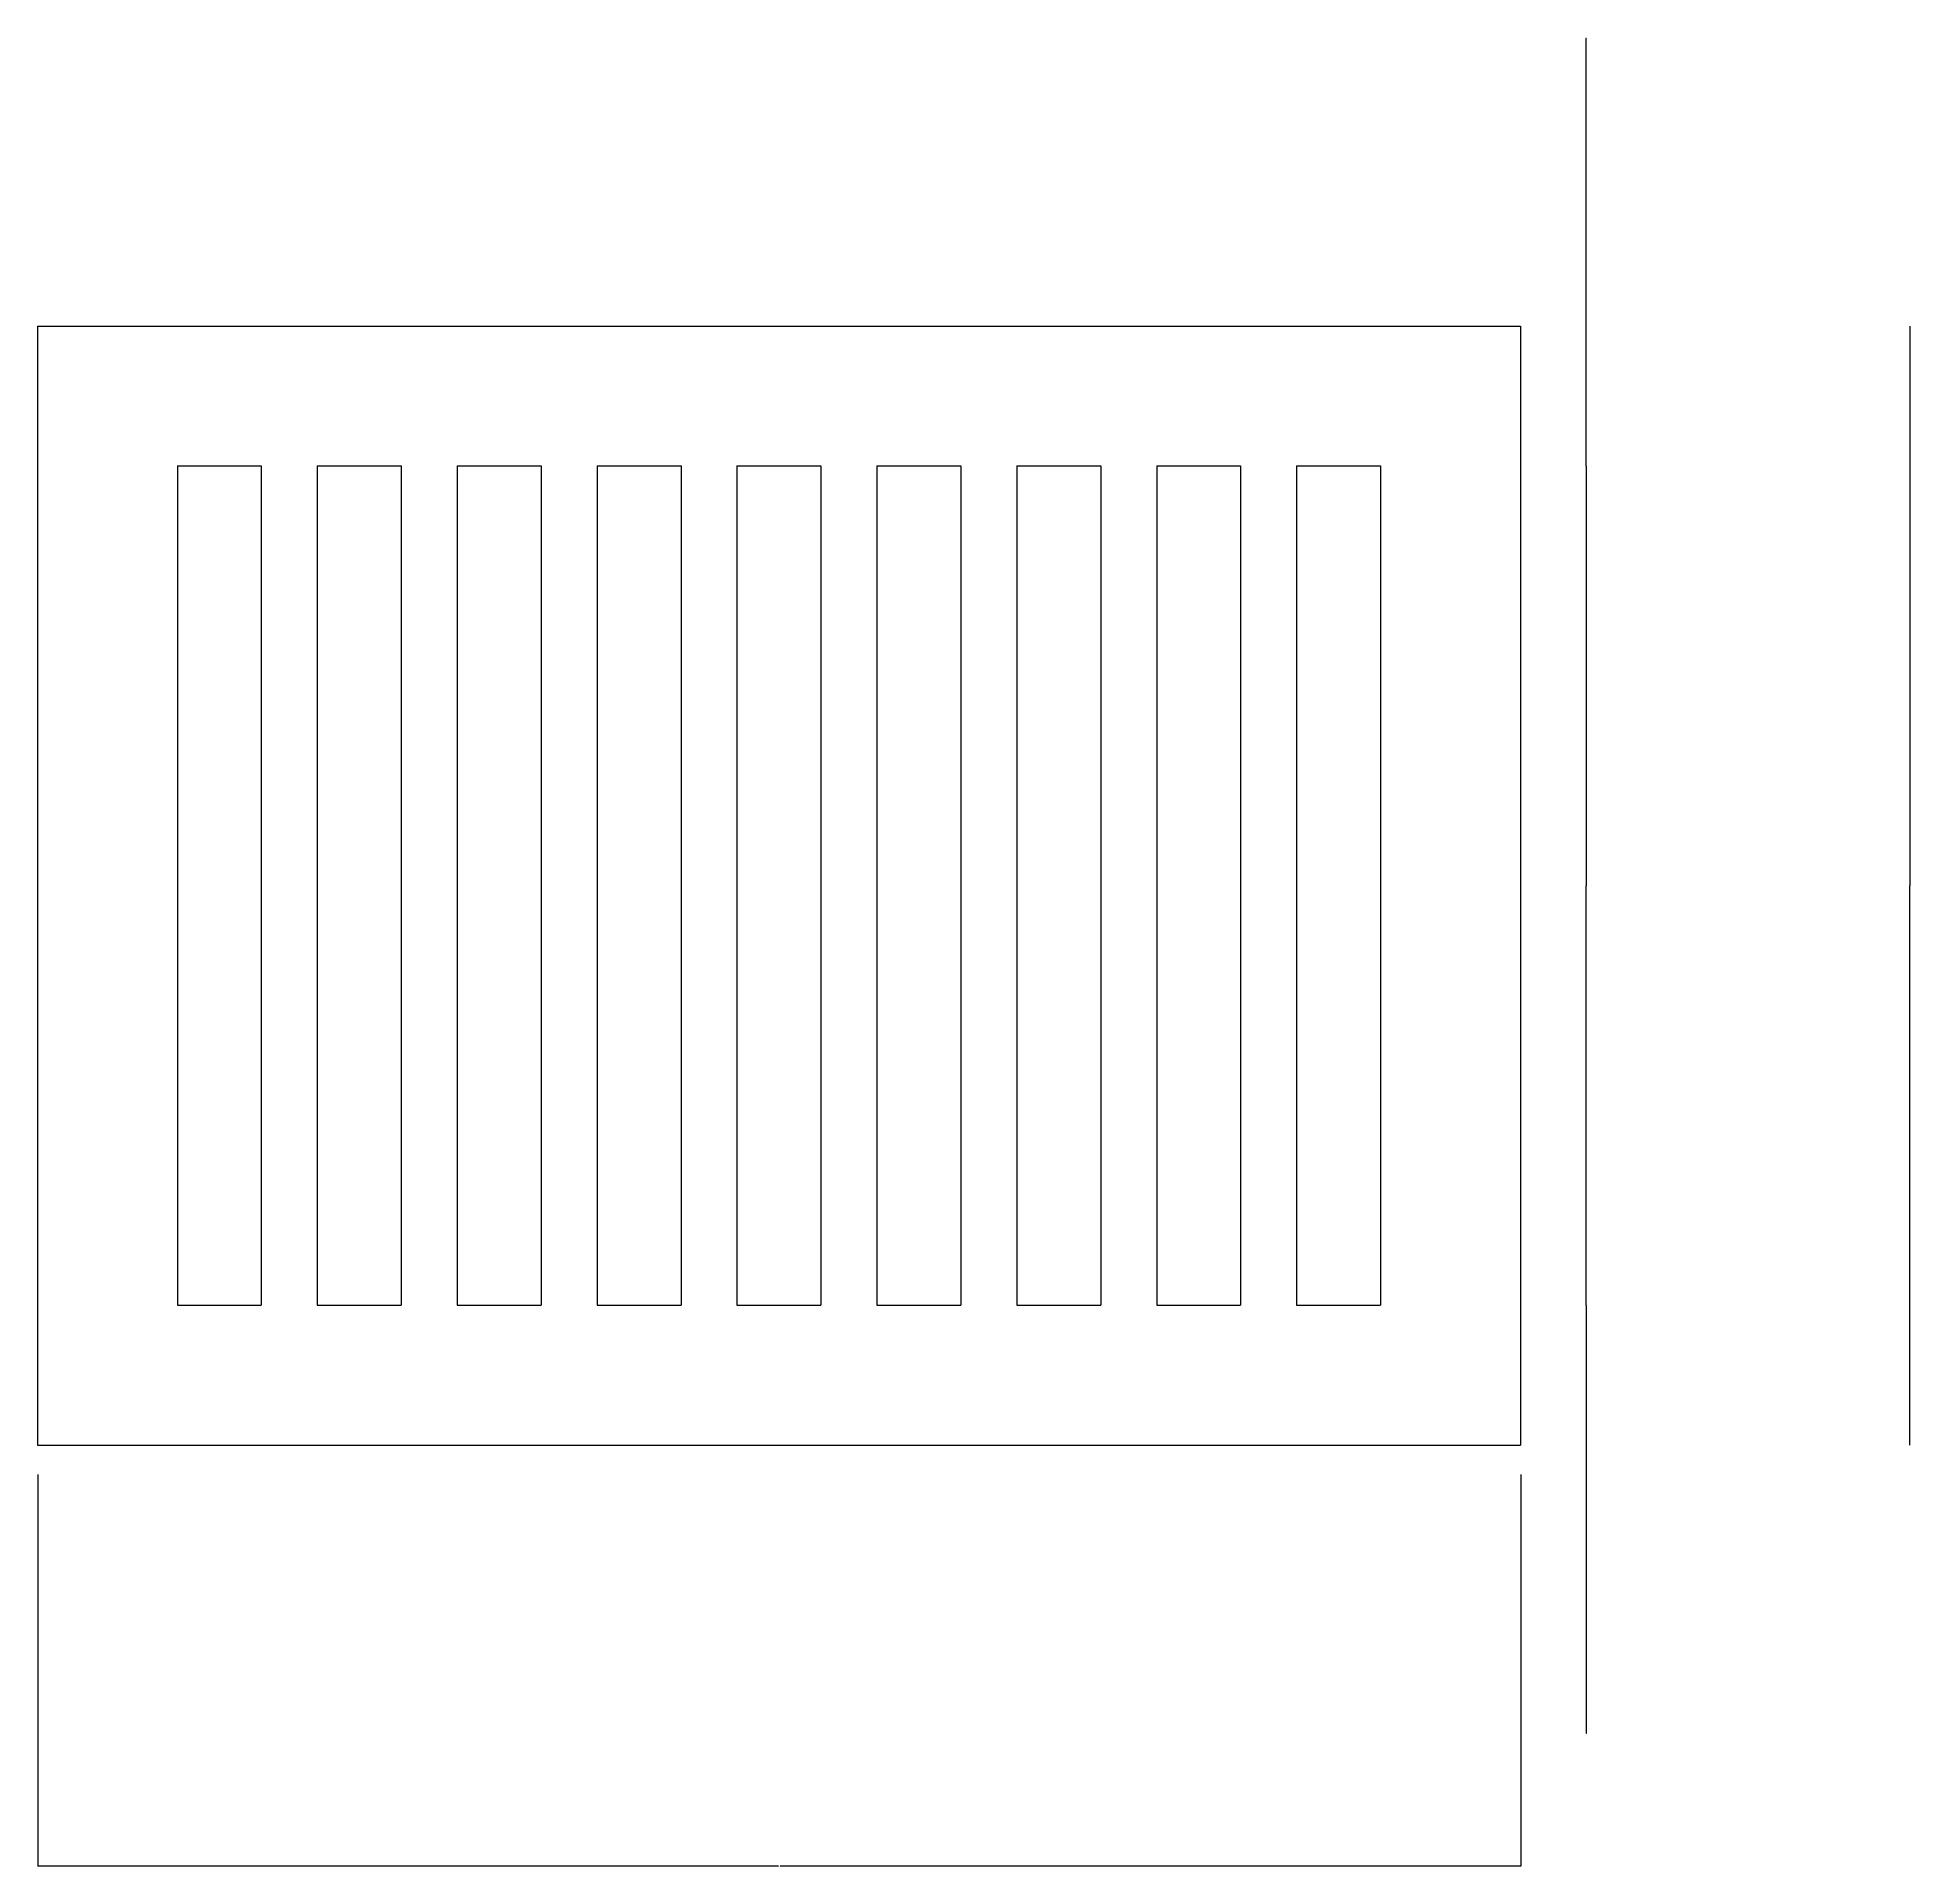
# Model space of a CAD drawing. Header units: metres. Extents: x 202427 to 213210, y 488909 to 502642.
# Drawn here: x 206665 to 210012, y 492035 to 495304 of the extents above; entities that cross this region are included whole.
import ezdxf

# ---------------------------------------------------------------- set-up
doc = ezdxf.new("R2010")
doc.units = ezdxf.units.M
doc.layers.add('PUB_DIM', color=3, linetype='Continuous')
doc.layers.add('PUB_TITLE', color=4, linetype='Continuous')
doc.dimstyles.get("Standard").update_dxf_attribs({"dimtxt": 2.5, "dimasz": 2.5, "dimexe": 1.25, "dimexo": 0.625, "dimtad": 1, "dimcen": 2.5, "dimazin": 3, "dimtfac": 1, "dimtmove": 0, "dimatfit": 3})

# ---------------------------------------------------------------- blocks, each defined once
blk = doc.blocks.new('*D6')
for p, q in [((209432.52, 495302.11), (209432.27, 495302.11)), ((209432.77, 494787.61), (209432.77, 495302.11)), ((209432.77, 494537.61), (209432.77, 495302.11)), ((209432.77, 495302.11), (209432.77, 495302.11)), ((209433.02, 495302.11), (209433.27, 495302.11))]:
    blk.add_line(p, q)
at = {"layer": 'Defpoints'}
for p in [(209432.77, 495302.11), (209432.77, 494787.61), (209432.77, 494537.61)]:
    blk.add_point(p, dxfattribs=at)
at = {"layer": 'PUB_DIM', "insert": (209432.77, 495303.235), "char_height": 1, "attachment_point": 5}
blk.add_mtext('50', dxfattribs=at)
blk = doc.blocks.new('*D7')
for p, q in [((209432.77, 493037.61), (209432.77, 492273.11)), ((209432.77, 492787.61), (209432.77, 492273.11)), ((209432.52, 492273.11), (209432.27, 492273.11)), ((209432.77, 492273.11), (209432.77, 492273.11)), ((209433.02, 492273.11), (209433.27, 492273.11))]:
    blk.add_line(p, q)
at = {"layer": 'Defpoints'}
for p in [(209432.77, 493037.61), (209432.77, 492787.61), (209432.77, 492273.11)]:
    blk.add_point(p, dxfattribs=at)
at = {"layer": 'PUB_DIM', "insert": (209432.77, 492274.235), "char_height": 1, "attachment_point": 5}
blk.add_mtext('50', dxfattribs=at)
blk = doc.blocks.new('*D8')
for p, q in [((210011.29, 494787.61), (210011.29, 493787.61)), ((210011.04, 493787.61), (210010.79, 493787.61)), ((210011.29, 492787.61), (210011.29, 493787.61)), ((210011.29, 493787.61), (210011.29, 493787.61)), ((210011.54, 493787.61), (210011.79, 493787.61))]:
    blk.add_line(p, q)
at = {"layer": 'Defpoints'}
for p in [(210011.29, 494787.61), (210011.29, 493787.61), (210011.29, 492787.61)]:
    blk.add_point(p, dxfattribs=at)
at = {"layer": 'PUB_DIM', "insert": (210011.29, 493788.735), "char_height": 1, "attachment_point": 5}
blk.add_mtext('400', dxfattribs=at)
blk = doc.blocks.new('*D9')
for p, q in [((209432.77, 494537.61), (209432.77, 493787.61)), ((209432.52, 493787.61), (209432.27, 493787.61)), ((209432.77, 493037.61), (209432.77, 493787.61)), ((209432.77, 493787.61), (209432.77, 493787.61)), ((209433.02, 493787.61), (209433.27, 493787.61))]:
    blk.add_line(p, q)
at = {"layer": 'Defpoints'}
for p in [(209432.77, 494537.61), (209432.77, 493787.61), (209432.77, 493037.61)]:
    blk.add_point(p, dxfattribs=at)
at = {"layer": 'PUB_DIM', "insert": (209432.77, 493788.735), "char_height": 1, "attachment_point": 5}
blk.add_mtext('300', dxfattribs=at)
blk = doc.blocks.new('*D10')
for p, q in [((206665.92, 492735.41), (206665.92, 492035.41)), ((209315.92, 492735.41), (209315.92, 492035.41)), ((207989.42, 492035.41), (206665.67, 492035.41)), ((209316.17, 492035.41), (207992.42, 492035.41))]:
    blk.add_line(p, q)
at = {"layer": 'Defpoints'}
for p in [(206665.92, 492735.41), (209315.92, 492735.41), (209315.92, 492035.41)]:
    blk.add_point(p, dxfattribs=at)
at = {"layer": 'PUB_DIM', "insert": (207990.92, 492035.41), "char_height": 1, "attachment_point": 5}
blk.add_mtext('530', dxfattribs=at)

msp = doc.modelspace()

# ---------------------------------------------------------------- linework, layer by layer
at = {"layer": 'PUB_TITLE'}
for p, q in [((206665.43, 494788.06), (206665.43, 492788.06)), ((206665.43, 494788.06), (209315.43, 494788.06)), ((209315.43, 494788.06), (209315.43, 492788.06)), ((206915.43, 494538.06), (207065.43, 494538.06)), ((206915.43, 494538.06), (206915.43, 493038.06)), ((207065.43, 494538.06), (207065.43, 493038.06)), ((207165.43, 494538.06), (207165.43, 493038.06)), ((207165.43, 494538.06), (207315.43, 494538.06)), ((207315.43, 494538.06), (207315.43, 493038.06)), ((207415.43, 494538.06), (207415.43, 493038.06)), ((207415.43, 494538.06), (207565.43, 494538.06)), ((207565.43, 494538.06), (207565.43, 493038.06)), ((207665.43, 494538.06), (207665.43, 493038.06)), ((207665.43, 494538.06), (207815.43, 494538.06)), ((207815.43, 494538.06), (207815.43, 493038.06)), ((207915.43, 494538.06), (207915.43, 493038.06)), ((207915.43, 494538.06), (208065.43, 494538.06)), ((208065.43, 494538.06), (208065.43, 493038.06)), ((208165.43, 494538.06), (208165.43, 493038.06)), ((208165.43, 494538.06), (208315.43, 494538.06)), ((208315.43, 494538.06), (208315.43, 493038.06)), ((208415.43, 494538.06), (208415.43, 493038.06)), ((208415.43, 494538.06), (208565.43, 494538.06)), ((208565.43, 494538.06), (208565.43, 493038.06)), ((208665.43, 494538.06), (208665.43, 493038.06)), ((208665.43, 494538.06), (208815.43, 494538.06)), ((208815.43, 494538.06), (208815.43, 493038.06)), ((208915.43, 494538.06), (208915.43, 493038.06)), ((208915.43, 494538.06), (209065.43, 494538.06)), ((209065.43, 494538.06), (209065.43, 493038.06)), ((206915.43, 493038.06), (207065.43, 493038.06)), ((207165.43, 493038.06), (207315.43, 493038.06)), ((207415.43, 493038.06), (207565.43, 493038.06)), ((207665.43, 493038.06), (207815.43, 493038.06)), ((207915.43, 493038.06), (208065.43, 493038.06)), ((208165.43, 493038.06), (208315.43, 493038.06)), ((208415.43, 493038.06), (208565.43, 493038.06)), ((208665.43, 493038.06), (208815.43, 493038.06)), ((208915.43, 493038.06), (209065.43, 493038.06)), ((206665.43, 492788.06), (209315.43, 492788.06))]:
    msp.add_line(p, q, dxfattribs=at)

# ---------------------------------------------------------------- dimensions: what is measured, and where the dimension line sits
at = {"layer": 'PUB_DIM'}
for base, p1, p2, text, picture, middle in [((209432.77, 495302.11), (209432.77, 494787.61), (209432.77, 494537.61), '50', '*D6', (209432.77, 495303.235)), ((210011.29, 493787.61), (210011.29, 494787.61), (210011.29, 492787.61), '400', '*D8', (210011.29, 493788.735)), ((209432.77, 493787.61), (209432.77, 494537.61), (209432.77, 493037.61), '300', '*D9', (209432.77, 493788.735)), ((209432.77, 492273.11), (209432.77, 493037.61), (209432.77, 492787.61), '50', '*D7', (209432.77, 492274.235)), ((209315.92, 492035.41), (209315.92, 492735.41), (206665.92, 492735.41), '530', '*D10', (207990.92, 492035.41))]:
    dim = msp.add_linear_dim(base=base, p1=p1, p2=p2, text=text, dimstyle='Standard', dxfattribs=at)
    dim.commit()
    dim.dimension.update_dxf_attribs({"geometry": picture, "text_midpoint": middle})

doc.saveas('drawing.dxf')
